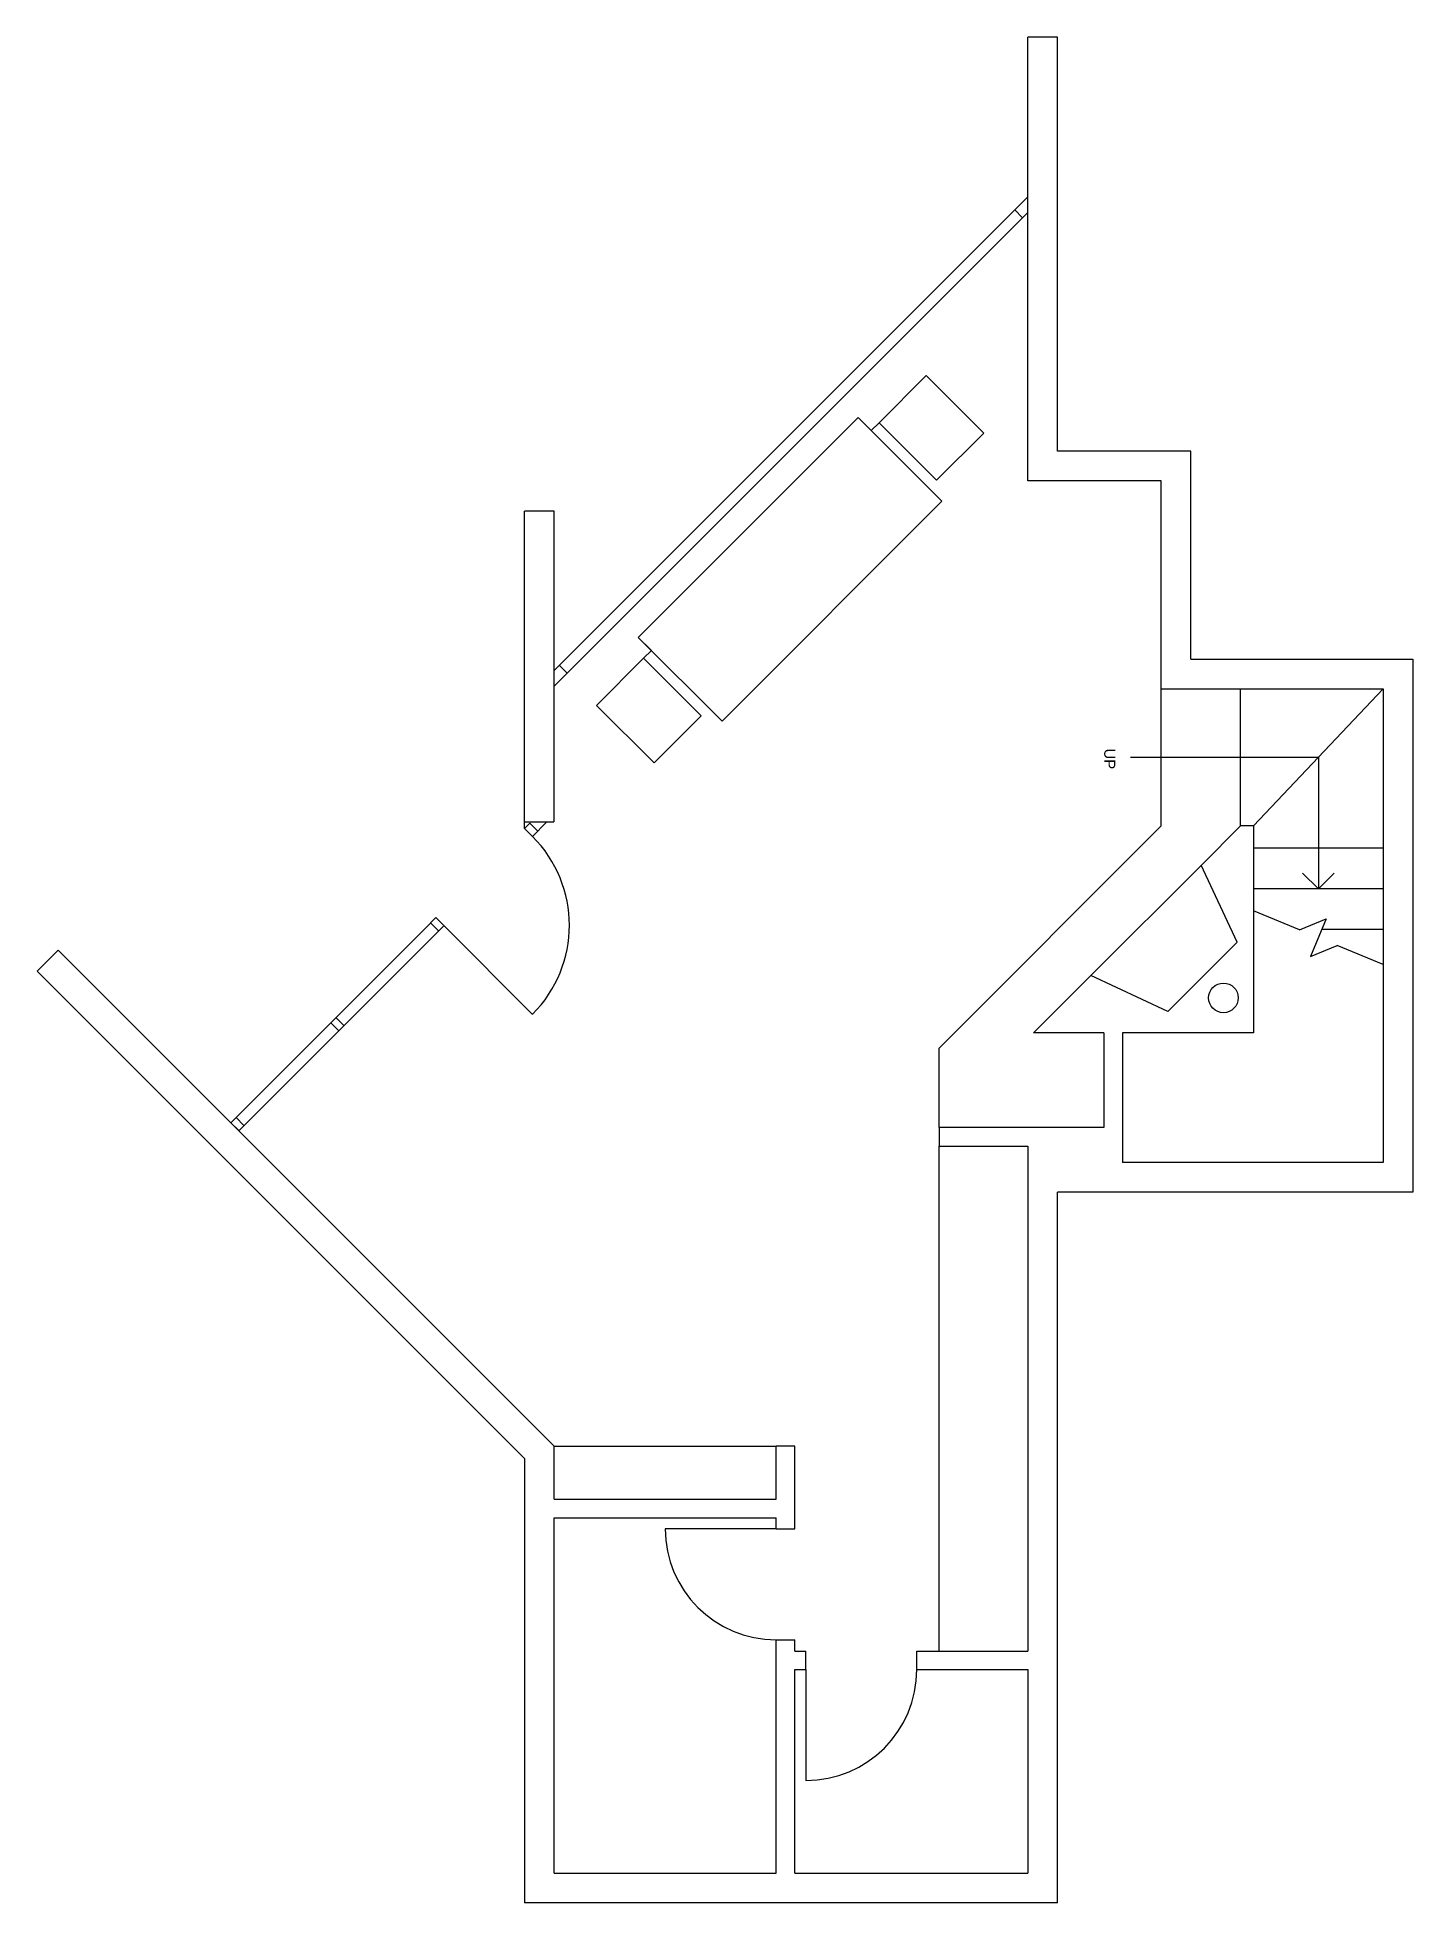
# Model space of a CAD drawing. Header units: inches. Extents: x -16659 to 2747, y 141 to 7454.
# Drawn here: x 2149 to 2521, y 794 to 1298 of the extents above; entities that cross this region are included whole.
import ezdxf

# ---------------------------------------------------------------- set-up
doc = ezdxf.new("R2010")
doc.units = ezdxf.units.IN
doc.header["$LTSCALE"] = 0.5
doc.header["$MEASUREMENT"] = 0
for name, color, linetype in [('A-doors', 254, 'Continuous'), ('A-furniture', 33, 'Continuous'), ('A-glazing', 252, 'Continuous'), ('A-millwork', 252, 'Continuous'), ('A-stairs', 252, 'Continuous'), ('A-text', 254, 'Continuous'), ('A-walls', 7, 'Continuous')]:
    doc.layers.add(name, color=color, linetype=linetype)

msp = doc.modelspace()

# ---------------------------------------------------------------- texts
at = {"layer": 'A-text'}
msp.add_text('UP', height=3, rotation=270, dxfattribs=at).set_placement((2437.73, 1105.88))

# ---------------------------------------------------------------- linework, layer by layer
at = {"layer": 'A-doors'}
for p, q in [((2259.22, 1058.08), (2283.26, 1034.03)), ((2349.1, 895.05), (2319.1, 895.05)), ((2357.1, 857.05), (2357.1, 827.05))]:
    msp.add_line(p, q, dxfattribs=at)
for centre, radius, start, end in [((2259.18, 1058.12), 34, 315, 45), ((2349.1, 895.05), 30, 180, 270), ((2357.1, 857.05), 30, 270, 0)]:
    msp.add_arc(centre, radius, start, end, dxfattribs=at)
at = {"layer": 'A-furniture'}
msp.add_lwpolyline([(2300.5, 1117.55), (2316.06, 1101.99), (2328.78, 1114.72), (2313.23, 1130.28), (2300.5, 1117.55), (2313.23, 1130.28), (2315.35, 1132.4), (2311.81, 1135.93), (2334.44, 1113.31), (2393.84, 1172.7), (2371.21, 1195.33), (2311.81, 1135.93), (2371.21, 1195.33), (2374.75, 1191.79), (2376.87, 1193.92), (2392.42, 1178.36), (2405.15, 1191.09), (2389.6, 1206.64), (2376.87, 1193.92)], dxfattribs=at)
at = {"layer": 'A-glazing'}
for p, q in [((2289.1, 1126.95), (2417.1, 1254.95)), ((2289.1, 1122.71), (2417.1, 1250.71)), ((2415.68, 1249.29), (2413.56, 1251.41)), ((2290.51, 1128.36), (2292.63, 1126.24)), ((2281.1, 1084.28), (2281.1, 1086.05)), ((2282.51, 1085.69), (2281.1, 1084.28)), ((2283.22, 1082.16), (2281.1, 1084.28)), ((2284.63, 1083.57), (2282.51, 1085.69)), ((2283.22, 1082.16), (2287.11, 1086.05)), ((2255.75, 1058.82), (2201.69, 1004.77)), ((2257.05, 1060.24), (2255.64, 1058.82)), ((2257.76, 1056.7), (2255.64, 1058.82)), ((2259.18, 1058.12), (2257.05, 1060.24)), ((2259.27, 1058.02), (2203.85, 1002.6)), ((2230.86, 1029.6), (2228.69, 1031.77)), ((2232.27, 1031.02), (2230.11, 1033.18)), ((2203.11, 1006.18), (2201.69, 1004.77)), ((2203.81, 1002.64), (2201.69, 1004.77)), ((2205.23, 1004.06), (2203.11, 1006.18))]:
    msp.add_line(p, q, dxfattribs=at)
at = {"layer": 'A-millwork'}
for p, q in [((2393.1, 862.05), (2393.1, 998.49)), ((2289.1, 917.36), (2349.1, 917.36))]:
    msp.add_line(p, q, dxfattribs=at)
at = {"layer": 'A-stairs'}
for p, q in [((2453.1, 1084.96), (2453.1, 1122.05)), ((2474.56, 1084.96), (2474.56, 1122.05)), ((2453.1, 1084.96), (2393.1, 1024.96)), ((2513.1, 1079), (2478.1, 1079)), ((2513.1, 1068), (2478.1, 1068)), ((2490.51, 1056.86), (2478.1, 1062)), ((2490.51, 1056.86), (2497.7, 1059.84)), ((2497.7, 1059.84), (2493.49, 1049.67)), ((2513.1, 1057), (2496.53, 1057)), ((2493.49, 1049.67), (2500.68, 1052.65)), ((2513.1, 1047.51), (2500.68, 1052.65)), ((2393.1, 1003.49), (2393.1, 1024.96))]:
    msp.add_line(p, q, dxfattribs=at)
at = {"layer": 'A-text'}
for p, q in [((2513.1, 1122.05), (2478.1, 1084.96)), ((2495.6, 1103.5), (2444.86, 1103.5)), ((2495.6, 1103.5), (2495.6, 1068)), ((2495.6, 1068), (2491.35, 1072.25)), ((2495.6, 1068), (2499.84, 1072.25))]:
    msp.add_line(p, q, dxfattribs=at)
at = {"layer": 'A-walls'}
for p, q in [((2417.1, 1178.24), (2417.1, 1298.05)), ((2425.1, 1298.05), (2417.1, 1298.05)), ((2425.1, 1186.24), (2425.1, 1298.05)), ((2461.1, 1186.24), (2425.1, 1186.24)), ((2461.1, 1130.05), (2461.1, 1186.24)), ((2453.1, 1178.24), (2417.1, 1178.24)), ((2453.1, 1122.05), (2453.1, 1178.24)), ((2289.1, 1170.05), (2281.1, 1170.05)), ((2281.1, 1086.05), (2281.1, 1170.05)), ((2289.1, 1086.05), (2289.1, 1170.05)), ((2461.1, 1130.05), (2521.1, 1130.05)), ((2521.1, 1130.05), (2521.1, 986.05)), ((2453.1, 1122.05), (2513.1, 1122.05)), ((2513.1, 1122.05), (2513.1, 994.05)), ((2281.1, 1086.05), (2288.98, 1086.05)), ((2464.1, 1074.49), (2474.56, 1084.96)), ((2478.1, 1084.96), (2474.56, 1084.96)), ((2478.1, 1084.96), (2478.1, 1029.05)), ((2464.1, 1074.49), (2434.12, 1044.52)), ((2473.66, 1053.55), (2463.96, 1074.35)), ((2454.93, 1034.81), (2473.66, 1053.55)), ((2149.39, 1045.76), (2155.05, 1051.41)), ((2155.05, 1051.41), (2289.1, 917.36)), ((2281.1, 914.05), (2149.39, 1045.76)), ((2418.65, 1029.05), (2434.12, 1044.52)), ((2454.93, 1034.81), (2434.12, 1044.52)), ((2437.65, 1029.05), (2418.65, 1029.05)), ((2437.65, 1029.05), (2437.65, 1003.49)), ((2478.1, 1029.05), (2442.65, 1029.05)), ((2442.65, 1029.05), (2442.65, 994.05)), ((2393.1, 1003.49), (2393.1, 998.49)), ((2437.65, 1003.49), (2393.1, 1003.49)), ((2393.1, 998.49), (2417.1, 998.49)), ((2417.1, 998.49), (2417.1, 862.05)), ((2513.1, 994.05), (2442.65, 994.05)), ((2425.1, 794.05), (2425.1, 986.05)), ((2521.1, 986.05), (2425.1, 986.05)), ((2289.1, 903.05), (2289.1, 917.36)), ((2354.1, 917.36), (2349.1, 917.36)), ((2349.1, 903.05), (2349.1, 917.36)), ((2354.1, 895.05), (2354.1, 917.36)), ((2281.1, 914.05), (2281.1, 794.05)), ((2289.1, 903.05), (2349.1, 903.05)), ((2289.1, 898.05), (2349.1, 898.05)), ((2289.1, 802.05), (2289.1, 898.05)), ((2349.1, 895.05), (2349.1, 898.05)), ((2349.1, 895.05), (2349.1, 898.05)), ((2349.1, 895.05), (2354.1, 895.05)), ((2349.1, 802.05), (2349.1, 865.05)), ((2349.1, 865.05), (2354.1, 865.05)), ((2354.1, 862.05), (2354.1, 865.05)), ((2354.1, 862.05), (2354.1, 865.05)), ((2354.1, 862.05), (2357.1, 862.05)), ((2357.1, 857.05), (2357.1, 862.05)), ((2387.1, 857.05), (2387.1, 862.05)), ((2387.1, 862.05), (2417.1, 862.05)), ((2354.1, 802.05), (2354.1, 857.05)), ((2354.1, 857.05), (2357.1, 857.05)), ((2387.1, 857.05), (2417.1, 857.05)), ((2417.1, 857.05), (2417.1, 802.05)), ((2289.1, 802.05), (2349.1, 802.05)), ((2354.1, 802.05), (2417.1, 802.05)), ((2425.1, 794.05), (2281.1, 794.05))]:
    msp.add_line(p, q, dxfattribs=at)
msp.add_circle((2469.95, 1038.52), 4, dxfattribs=at)

msp.set_redraw_order([(e.dxf.handle, doc.entitydb.next_handle()) for e in msp.query("TEXT MTEXT ATTDEF DIMENSION ARC_DIMENSION")])  # texts and dimensions are drawn at this point

doc.saveas('drawing.dxf')
